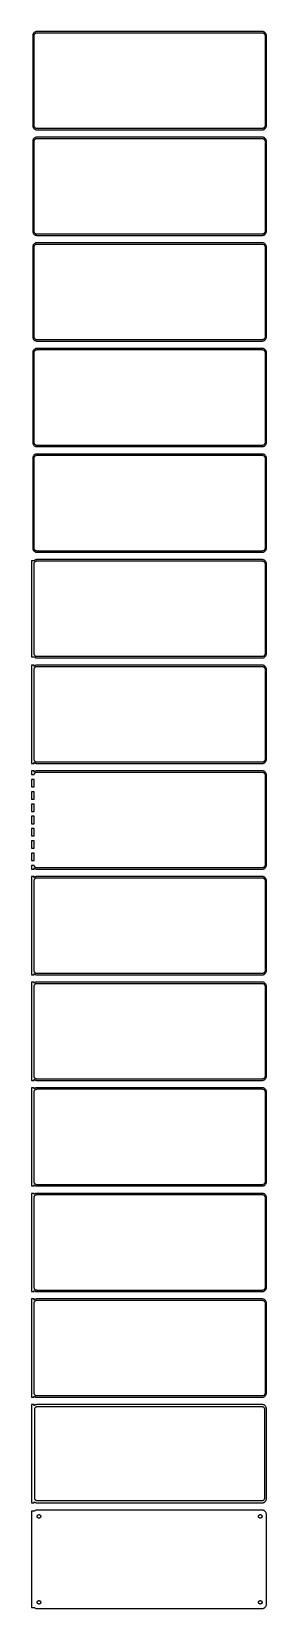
# Model space of a CAD drawing. Header units: metres. Extents: x -144 to 142, y 1875 to 3801.
import ezdxf

# ---------------------------------------------------------------- set-up
doc = ezdxf.new("R2010")
doc.units = ezdxf.units.M

msp = doc.modelspace()

# ---------------------------------------------------------------- linework, layer by layer
for p, q in [((-142.461, 3796.63), (-142.5, 3796)), ((-142.5, 3796), (-142.5, 3686)), ((-142.343, 3797.24), (-142.461, 3796.63)), ((-142.149, 3797.84), (-142.343, 3797.24)), ((-141.882, 3798.41), (-142.149, 3797.84)), ((-141.545, 3798.94), (-141.882, 3798.41)), ((-141.145, 3799.42), (-141.545, 3798.94)), ((-140.687, 3799.85), (-141.145, 3799.42)), ((-141, 3795.5), (-140.968, 3796)), ((-141, 3686.5), (-141, 3795.5)), ((-140.968, 3796), (-140.874, 3796.49)), ((-140.874, 3796.49), (-140.719, 3796.97)), ((-140.719, 3796.97), (-140.505, 3797.43)), ((-140.179, 3800.22), (-140.687, 3799.85)), ((-140.505, 3797.43), (-140.236, 3797.85)), ((-140.236, 3797.85), (-139.916, 3798.24)), ((-139.629, 3800.52), (-140.179, 3800.22)), ((-139.916, 3798.24), (-139.55, 3798.58)), ((-139.045, 3800.76), (-139.629, 3800.52)), ((-139.55, 3798.58), (-139.143, 3798.88)), ((-139.143, 3798.88), (-138.703, 3799.12)), ((-138.437, 3800.91), (-139.045, 3800.76)), ((-138.703, 3799.12), (-138.236, 3799.3)), ((-137.814, 3800.99), (-138.437, 3800.91)), ((-138.236, 3799.3), (-137.75, 3799.43)), ((137.814, 3800.99), (-137.814, 3800.99)), ((-137.75, 3799.43), (-137.251, 3799.49)), ((-137.251, 3799.49), (137.251, 3799.49)), ((137.251, 3799.49), (137.75, 3799.43)), ((137.75, 3799.43), (138.236, 3799.3)), ((138.437, 3800.91), (137.814, 3800.99)), ((138.236, 3799.3), (138.703, 3799.12)), ((139.045, 3800.76), (138.437, 3800.91)), ((138.703, 3799.12), (139.143, 3798.88)), ((139.629, 3800.52), (139.045, 3800.76)), ((139.143, 3798.88), (139.55, 3798.58)), ((139.55, 3798.58), (139.916, 3798.24)), ((140.179, 3800.22), (139.629, 3800.52)), ((139.916, 3798.24), (140.236, 3797.85)), ((140.687, 3799.85), (140.179, 3800.22)), ((140.236, 3797.85), (140.505, 3797.43)), ((140.505, 3797.43), (140.719, 3796.97)), ((141.145, 3799.42), (140.687, 3799.85)), ((140.719, 3796.97), (140.874, 3796.49)), ((140.874, 3796.49), (140.968, 3796)), ((140.968, 3796), (141, 3795.5)), ((141, 3795.5), (141, 3686.5)), ((141.545, 3798.94), (141.145, 3799.42)), ((141.882, 3798.41), (141.545, 3798.94)), ((142.149, 3797.84), (141.882, 3798.41)), ((142.343, 3797.24), (142.149, 3797.84)), ((142.461, 3796.63), (142.343, 3797.24)), ((142.5, 3796), (142.461, 3796.63)), ((142.5, 3686), (142.5, 3796)), ((-142.5, 3686), (-142.461, 3685.37)), ((-142.461, 3685.37), (-142.343, 3684.76)), ((-142.343, 3684.76), (-142.149, 3684.16)), ((-142.149, 3684.16), (-141.882, 3683.59)), ((-141.882, 3683.59), (-141.545, 3683.06)), ((-141.545, 3683.06), (-141.145, 3682.58)), ((-141.145, 3682.58), (-140.687, 3682.15)), ((-140.968, 3686), (-141, 3686.5)), ((-140.874, 3685.51), (-140.968, 3686)), ((-140.719, 3685.03), (-140.874, 3685.51)), ((-140.505, 3684.57), (-140.719, 3685.03)), ((-140.687, 3682.15), (-140.179, 3681.78)), ((-140.236, 3684.15), (-140.505, 3684.57)), ((-139.916, 3683.76), (-140.236, 3684.15)), ((-140.179, 3681.78), (-139.629, 3681.48)), ((-139.55, 3683.42), (-139.916, 3683.76)), ((-139.629, 3681.48), (-139.045, 3681.24)), ((-139.143, 3683.12), (-139.55, 3683.42)), ((-138.703, 3682.88), (-139.143, 3683.12)), ((-139.045, 3681.24), (-138.437, 3681.09)), ((-138.236, 3682.7), (-138.703, 3682.88)), ((-138.437, 3681.09), (-137.814, 3681.01)), ((-137.75, 3682.57), (-138.236, 3682.7)), ((-137.814, 3681.01), (137.814, 3681.01)), ((-137.251, 3682.51), (-137.75, 3682.57)), ((137.251, 3682.51), (-137.251, 3682.51)), ((137.75, 3682.57), (137.251, 3682.51)), ((138.236, 3682.7), (137.75, 3682.57)), ((137.814, 3681.01), (138.437, 3681.09)), ((138.703, 3682.88), (138.236, 3682.7)), ((138.437, 3681.09), (139.045, 3681.24)), ((139.143, 3683.12), (138.703, 3682.88)), ((139.045, 3681.24), (139.629, 3681.48)), ((139.55, 3683.42), (139.143, 3683.12)), ((139.916, 3683.76), (139.55, 3683.42)), ((139.629, 3681.48), (140.179, 3681.78)), ((140.236, 3684.15), (139.916, 3683.76)), ((140.179, 3681.78), (140.687, 3682.15)), ((140.505, 3684.57), (140.236, 3684.15)), ((140.719, 3685.03), (140.505, 3684.57)), ((140.687, 3682.15), (141.145, 3682.58)), ((140.874, 3685.51), (140.719, 3685.03)), ((140.968, 3686), (140.874, 3685.51)), ((141, 3686.5), (140.968, 3686)), ((141.145, 3682.58), (141.545, 3683.06)), ((141.545, 3683.06), (141.882, 3683.59)), ((141.882, 3683.59), (142.149, 3684.16)), ((142.149, 3684.16), (142.343, 3684.76)), ((142.343, 3684.76), (142.461, 3685.37)), ((142.461, 3685.37), (142.5, 3686)), ((-142.461, 3667.63), (-142.5, 3667)), ((-142.5, 3667), (-142.5, 3557)), ((-142.343, 3668.24), (-142.461, 3667.63)), ((-142.149, 3668.84), (-142.343, 3668.24)), ((-141.882, 3669.41), (-142.149, 3668.84)), ((-141.545, 3669.94), (-141.882, 3669.41)), ((-141.145, 3670.42), (-141.545, 3669.94)), ((-140.687, 3670.85), (-141.145, 3670.42)), ((-141, 3666.5), (-140.968, 3667)), ((-141, 3557.5), (-141, 3666.5)), ((-140.968, 3667), (-140.874, 3667.49)), ((-140.874, 3667.49), (-140.719, 3667.97)), ((-140.719, 3667.97), (-140.505, 3668.43)), ((-140.179, 3671.22), (-140.687, 3670.85)), ((-140.505, 3668.43), (-140.236, 3668.85)), ((-140.236, 3668.85), (-139.916, 3669.24)), ((-139.629, 3671.52), (-140.179, 3671.22)), ((-139.916, 3669.24), (-139.55, 3669.58)), ((-139.045, 3671.76), (-139.629, 3671.52)), ((-139.55, 3669.58), (-139.143, 3669.88)), ((-139.143, 3669.88), (-138.703, 3670.12)), ((-138.437, 3671.91), (-139.045, 3671.76)), ((-138.703, 3670.12), (-138.236, 3670.3)), ((-137.814, 3671.99), (-138.437, 3671.91)), ((-138.236, 3670.3), (-137.75, 3670.43)), ((137.814, 3671.99), (-137.814, 3671.99)), ((-137.75, 3670.43), (-137.251, 3670.49)), ((-137.251, 3670.49), (137.251, 3670.49)), ((137.251, 3670.49), (137.75, 3670.43)), ((137.75, 3670.43), (138.236, 3670.3)), ((138.437, 3671.91), (137.814, 3671.99)), ((138.236, 3670.3), (138.703, 3670.12)), ((139.045, 3671.76), (138.437, 3671.91)), ((138.703, 3670.12), (139.143, 3669.88)), ((139.629, 3671.52), (139.045, 3671.76)), ((139.143, 3669.88), (139.55, 3669.58)), ((139.55, 3669.58), (139.916, 3669.24)), ((140.179, 3671.22), (139.629, 3671.52)), ((139.916, 3669.24), (140.236, 3668.85)), ((140.687, 3670.85), (140.179, 3671.22)), ((140.236, 3668.85), (140.505, 3668.43)), ((140.505, 3668.43), (140.719, 3667.97)), ((141.145, 3670.42), (140.687, 3670.85)), ((140.719, 3667.97), (140.874, 3667.49)), ((140.874, 3667.49), (140.968, 3667)), ((140.968, 3667), (141, 3666.5)), ((141, 3666.5), (141, 3557.5)), ((141.545, 3669.94), (141.145, 3670.42)), ((141.882, 3669.41), (141.545, 3669.94)), ((142.149, 3668.84), (141.882, 3669.41)), ((142.343, 3668.24), (142.149, 3668.84)), ((142.461, 3667.63), (142.343, 3668.24)), ((142.5, 3667), (142.461, 3667.63)), ((142.5, 3557), (142.5, 3667)), ((-142.5, 3557), (-142.461, 3556.37)), ((-142.461, 3556.37), (-142.343, 3555.76)), ((-142.343, 3555.76), (-142.149, 3555.16)), ((-142.149, 3555.16), (-141.882, 3554.59)), ((-141.882, 3554.59), (-141.545, 3554.06)), ((-141.545, 3554.06), (-141.145, 3553.58)), ((-141.145, 3553.58), (-140.687, 3553.15)), ((-140.968, 3557), (-141, 3557.5)), ((-140.874, 3556.51), (-140.968, 3557)), ((-140.719, 3556.03), (-140.874, 3556.51)), ((-140.505, 3555.57), (-140.719, 3556.03)), ((-140.687, 3553.15), (-140.179, 3552.78)), ((-140.236, 3555.15), (-140.505, 3555.57)), ((-139.916, 3554.76), (-140.236, 3555.15)), ((-140.179, 3552.78), (-139.629, 3552.48)), ((-139.55, 3554.42), (-139.916, 3554.76)), ((-139.629, 3552.48), (-139.045, 3552.24)), ((-139.143, 3554.12), (-139.55, 3554.42)), ((-138.703, 3553.88), (-139.143, 3554.12)), ((-139.045, 3552.24), (-138.437, 3552.09)), ((-138.236, 3553.7), (-138.703, 3553.88)), ((-138.437, 3552.09), (-137.814, 3552.01)), ((-137.75, 3553.57), (-138.236, 3553.7)), ((-137.814, 3552.01), (137.814, 3552.01)), ((-137.251, 3553.51), (-137.75, 3553.57)), ((137.251, 3553.51), (-137.251, 3553.51)), ((137.75, 3553.57), (137.251, 3553.51)), ((138.236, 3553.7), (137.75, 3553.57)), ((137.814, 3552.01), (138.437, 3552.09)), ((138.703, 3553.88), (138.236, 3553.7)), ((138.437, 3552.09), (139.045, 3552.24)), ((139.143, 3554.12), (138.703, 3553.88)), ((139.045, 3552.24), (139.629, 3552.48)), ((139.55, 3554.42), (139.143, 3554.12)), ((139.916, 3554.76), (139.55, 3554.42)), ((139.629, 3552.48), (140.179, 3552.78)), ((140.236, 3555.15), (139.916, 3554.76)), ((140.179, 3552.78), (140.687, 3553.15)), ((140.505, 3555.57), (140.236, 3555.15)), ((140.719, 3556.03), (140.505, 3555.57)), ((140.687, 3553.15), (141.145, 3553.58)), ((140.874, 3556.51), (140.719, 3556.03)), ((140.968, 3557), (140.874, 3556.51)), ((141, 3557.5), (140.968, 3557)), ((141.145, 3553.58), (141.545, 3554.06)), ((141.545, 3554.06), (141.882, 3554.59)), ((141.882, 3554.59), (142.149, 3555.16)), ((142.149, 3555.16), (142.343, 3555.76)), ((142.343, 3555.76), (142.461, 3556.37)), ((142.461, 3556.37), (142.5, 3557)), ((-142.461, 3538.63), (-142.5, 3538)), ((-142.5, 3538), (-142.5, 3428)), ((-142.343, 3539.24), (-142.461, 3538.63)), ((-142.149, 3539.84), (-142.343, 3539.24)), ((-141.882, 3540.41), (-142.149, 3539.84)), ((-141.545, 3540.94), (-141.882, 3540.41)), ((-141.145, 3541.42), (-141.545, 3540.94)), ((-140.687, 3541.85), (-141.145, 3541.42)), ((-141, 3537.5), (-140.968, 3538)), ((-141, 3428.5), (-141, 3537.5)), ((-140.968, 3538), (-140.874, 3538.49)), ((-140.874, 3538.49), (-140.719, 3538.97)), ((-140.719, 3538.97), (-140.505, 3539.43)), ((-140.179, 3542.22), (-140.687, 3541.85)), ((-140.505, 3539.43), (-140.236, 3539.85)), ((-140.236, 3539.85), (-139.916, 3540.24)), ((-139.629, 3542.52), (-140.179, 3542.22)), ((-139.916, 3540.24), (-139.55, 3540.58)), ((-139.045, 3542.76), (-139.629, 3542.52)), ((-139.55, 3540.58), (-139.143, 3540.88)), ((-139.143, 3540.88), (-138.703, 3541.12)), ((-138.437, 3542.91), (-139.045, 3542.76)), ((-138.703, 3541.12), (-138.236, 3541.3)), ((-137.814, 3542.99), (-138.437, 3542.91)), ((-138.236, 3541.3), (-137.75, 3541.43)), ((137.814, 3542.99), (-137.814, 3542.99)), ((-137.75, 3541.43), (-137.251, 3541.49)), ((-137.251, 3541.49), (137.251, 3541.49)), ((137.251, 3541.49), (137.75, 3541.43)), ((137.75, 3541.43), (138.236, 3541.3)), ((138.437, 3542.91), (137.814, 3542.99)), ((138.236, 3541.3), (138.703, 3541.12)), ((139.045, 3542.76), (138.437, 3542.91)), ((138.703, 3541.12), (139.143, 3540.88)), ((139.629, 3542.52), (139.045, 3542.76)), ((139.143, 3540.88), (139.55, 3540.58)), ((139.55, 3540.58), (139.916, 3540.24)), ((140.179, 3542.22), (139.629, 3542.52)), ((139.916, 3540.24), (140.236, 3539.85)), ((140.687, 3541.85), (140.179, 3542.22)), ((140.236, 3539.85), (140.505, 3539.43)), ((140.505, 3539.43), (140.719, 3538.97)), ((141.145, 3541.42), (140.687, 3541.85)), ((140.719, 3538.97), (140.874, 3538.49)), ((140.874, 3538.49), (140.968, 3538)), ((140.968, 3538), (141, 3537.5)), ((141, 3537.5), (141, 3428.5)), ((141.545, 3540.94), (141.145, 3541.42)), ((141.882, 3540.41), (141.545, 3540.94)), ((142.149, 3539.84), (141.882, 3540.41)), ((142.343, 3539.24), (142.149, 3539.84)), ((142.461, 3538.63), (142.343, 3539.24)), ((142.5, 3538), (142.461, 3538.63)), ((142.5, 3428), (142.5, 3538)), ((-140.968, 3428), (-141, 3428.5)), ((141, 3428.5), (140.968, 3428)), ((-142.5, 3428), (-142.461, 3427.37)), ((-142.461, 3409.63), (-142.5, 3409)), ((-142.5, 3409), (-142.5, 3299)), ((-142.461, 3427.37), (-142.343, 3426.76)), ((-142.343, 3410.24), (-142.461, 3409.63)), ((-142.343, 3426.76), (-142.149, 3426.16)), ((-142.149, 3410.84), (-142.343, 3410.24)), ((-142.149, 3426.16), (-141.882, 3425.59)), ((-141.882, 3411.41), (-142.149, 3410.84)), ((-141.882, 3425.59), (-141.545, 3425.06)), ((-141.545, 3411.94), (-141.882, 3411.41)), ((-141.545, 3425.06), (-141.145, 3424.58)), ((-141.145, 3412.42), (-141.545, 3411.94)), ((-141.145, 3424.58), (-140.687, 3424.15)), ((-140.687, 3412.85), (-141.145, 3412.42)), ((-141, 3408.5), (-140.968, 3409)), ((-140.874, 3427.51), (-140.968, 3428)), ((-140.968, 3409), (-140.874, 3409.49)), ((-140.719, 3427.03), (-140.874, 3427.51)), ((-140.874, 3409.49), (-140.719, 3409.97)), ((-140.505, 3426.57), (-140.719, 3427.03)), ((-140.719, 3409.97), (-140.505, 3410.43)), ((-140.687, 3424.15), (-140.179, 3423.78)), ((-140.179, 3413.22), (-140.687, 3412.85)), ((-140.236, 3426.15), (-140.505, 3426.57)), ((-140.505, 3410.43), (-140.236, 3410.85)), ((-139.916, 3425.76), (-140.236, 3426.15)), ((-140.236, 3410.85), (-139.916, 3411.24)), ((-140.179, 3423.78), (-139.629, 3423.48)), ((-139.629, 3413.52), (-140.179, 3413.22)), ((-139.55, 3425.42), (-139.916, 3425.76)), ((-139.916, 3411.24), (-139.55, 3411.58)), ((-139.629, 3423.48), (-139.045, 3423.24)), ((-139.045, 3413.76), (-139.629, 3413.52)), ((-139.143, 3425.12), (-139.55, 3425.42)), ((-139.55, 3411.58), (-139.143, 3411.88)), ((-138.703, 3424.88), (-139.143, 3425.12)), ((-139.143, 3411.88), (-138.703, 3412.12)), ((-139.045, 3423.24), (-138.437, 3423.09)), ((-138.437, 3413.91), (-139.045, 3413.76)), ((-138.236, 3424.7), (-138.703, 3424.88)), ((-138.703, 3412.12), (-138.236, 3412.3)), ((-138.437, 3423.09), (-137.814, 3423.01)), ((-137.814, 3413.99), (-138.437, 3413.91)), ((-137.75, 3424.57), (-138.236, 3424.7)), ((-138.236, 3412.3), (-137.75, 3412.43)), ((-137.814, 3423.01), (137.814, 3423.01)), ((137.814, 3413.99), (-137.814, 3413.99)), ((-137.251, 3424.51), (-137.75, 3424.57)), ((-137.75, 3412.43), (-137.251, 3412.49)), ((137.251, 3424.51), (-137.251, 3424.51)), ((-137.251, 3412.49), (137.251, 3412.49)), ((137.75, 3424.57), (137.251, 3424.51)), ((137.251, 3412.49), (137.75, 3412.43)), ((138.236, 3424.7), (137.75, 3424.57)), ((137.75, 3412.43), (138.236, 3412.3)), ((137.814, 3423.01), (138.437, 3423.09)), ((138.437, 3413.91), (137.814, 3413.99)), ((138.703, 3424.88), (138.236, 3424.7)), ((138.236, 3412.3), (138.703, 3412.12)), ((138.437, 3423.09), (139.045, 3423.24)), ((139.045, 3413.76), (138.437, 3413.91)), ((139.143, 3425.12), (138.703, 3424.88)), ((138.703, 3412.12), (139.143, 3411.88)), ((139.045, 3423.24), (139.629, 3423.48)), ((139.629, 3413.52), (139.045, 3413.76)), ((139.55, 3425.42), (139.143, 3425.12)), ((139.143, 3411.88), (139.55, 3411.58)), ((139.916, 3425.76), (139.55, 3425.42)), ((139.55, 3411.58), (139.916, 3411.24)), ((139.629, 3423.48), (140.179, 3423.78)), ((140.179, 3413.22), (139.629, 3413.52)), ((140.236, 3426.15), (139.916, 3425.76)), ((139.916, 3411.24), (140.236, 3410.85)), ((140.179, 3423.78), (140.687, 3424.15)), ((140.687, 3412.85), (140.179, 3413.22)), ((140.505, 3426.57), (140.236, 3426.15)), ((140.236, 3410.85), (140.505, 3410.43)), ((140.719, 3427.03), (140.505, 3426.57)), ((140.505, 3410.43), (140.719, 3409.97)), ((140.687, 3424.15), (141.145, 3424.58)), ((141.145, 3412.42), (140.687, 3412.85)), ((140.874, 3427.51), (140.719, 3427.03)), ((140.719, 3409.97), (140.874, 3409.49)), ((140.968, 3428), (140.874, 3427.51)), ((140.874, 3409.49), (140.968, 3409)), ((140.968, 3409), (141, 3408.5)), ((141.145, 3424.58), (141.545, 3425.06)), ((141.545, 3411.94), (141.145, 3412.42)), ((141.545, 3425.06), (141.882, 3425.59)), ((141.882, 3411.41), (141.545, 3411.94)), ((141.882, 3425.59), (142.149, 3426.16)), ((142.149, 3410.84), (141.882, 3411.41)), ((142.149, 3426.16), (142.343, 3426.76)), ((142.343, 3410.24), (142.149, 3410.84)), ((142.343, 3426.76), (142.461, 3427.37)), ((142.461, 3409.63), (142.343, 3410.24)), ((142.461, 3427.37), (142.5, 3428)), ((142.5, 3409), (142.461, 3409.63)), ((142.5, 3299), (142.5, 3409)), ((-141, 3299.5), (-141, 3408.5)), ((141, 3408.5), (141, 3299.5)), ((-142.5, 3299), (-142.461, 3298.37)), ((-142.461, 3298.37), (-142.343, 3297.76)), ((-142.343, 3297.76), (-142.149, 3297.16)), ((-142.149, 3297.16), (-141.882, 3296.59)), ((-141.882, 3296.59), (-141.545, 3296.06)), ((-141.545, 3296.06), (-141.145, 3295.58)), ((-141.145, 3295.58), (-140.687, 3295.15)), ((-140.968, 3299), (-141, 3299.5)), ((-140.874, 3298.51), (-140.968, 3299)), ((-140.719, 3298.03), (-140.874, 3298.51)), ((-140.505, 3297.57), (-140.719, 3298.03)), ((-140.687, 3295.15), (-140.179, 3294.78)), ((-140.236, 3297.15), (-140.505, 3297.57)), ((-139.916, 3296.76), (-140.236, 3297.15)), ((-140.179, 3294.78), (-139.629, 3294.48)), ((-139.55, 3296.42), (-139.916, 3296.76)), ((-139.629, 3294.48), (-139.045, 3294.24)), ((-139.143, 3296.12), (-139.55, 3296.42)), ((-138.703, 3295.88), (-139.143, 3296.12)), ((-139.045, 3294.24), (-138.437, 3294.09)), ((-138.236, 3295.7), (-138.703, 3295.88)), ((-138.437, 3294.09), (-137.814, 3294.01)), ((-137.75, 3295.57), (-138.236, 3295.7)), ((-137.814, 3294.01), (137.814, 3294.01)), ((-137.251, 3295.51), (-137.75, 3295.57)), ((137.251, 3295.51), (-137.251, 3295.51)), ((137.75, 3295.57), (137.251, 3295.51)), ((138.236, 3295.7), (137.75, 3295.57)), ((137.814, 3294.01), (138.437, 3294.09)), ((138.703, 3295.88), (138.236, 3295.7)), ((138.437, 3294.09), (139.045, 3294.24)), ((139.143, 3296.12), (138.703, 3295.88)), ((139.045, 3294.24), (139.629, 3294.48)), ((139.55, 3296.42), (139.143, 3296.12)), ((139.916, 3296.76), (139.55, 3296.42)), ((139.629, 3294.48), (140.179, 3294.78)), ((140.236, 3297.15), (139.916, 3296.76)), ((140.179, 3294.78), (140.687, 3295.15)), ((140.505, 3297.57), (140.236, 3297.15)), ((140.719, 3298.03), (140.505, 3297.57)), ((140.687, 3295.15), (141.145, 3295.58)), ((140.874, 3298.51), (140.719, 3298.03)), ((140.968, 3299), (140.874, 3298.51)), ((141, 3299.5), (140.968, 3299)), ((141.145, 3295.58), (141.545, 3296.06)), ((141.545, 3296.06), (141.882, 3296.59)), ((141.882, 3296.59), (142.149, 3297.16)), ((142.149, 3297.16), (142.343, 3297.76)), ((142.343, 3297.76), (142.461, 3298.37)), ((142.461, 3298.37), (142.5, 3299)), ((-142.461, 3280.63), (-142.5, 3280)), ((-142.5, 3280), (-142.5, 3170)), ((-142.343, 3281.24), (-142.461, 3280.63)), ((-142.149, 3281.84), (-142.343, 3281.24)), ((-141.882, 3282.41), (-142.149, 3281.84)), ((-141.545, 3282.94), (-141.882, 3282.41)), ((-141.145, 3283.42), (-141.545, 3282.94)), ((-140.687, 3283.85), (-141.145, 3283.42)), ((-141, 3279.5), (-140.968, 3280)), ((-141, 3170.5), (-141, 3279.5)), ((-140.968, 3280), (-140.874, 3280.49)), ((-140.874, 3280.49), (-140.719, 3280.97)), ((-140.719, 3280.97), (-140.505, 3281.43)), ((-140.179, 3284.22), (-140.687, 3283.85)), ((-140.505, 3281.43), (-140.236, 3281.85)), ((-140.236, 3281.85), (-139.916, 3282.24)), ((-139.629, 3284.52), (-140.179, 3284.22)), ((-139.916, 3282.24), (-139.55, 3282.58)), ((-139.045, 3284.76), (-139.629, 3284.52)), ((-139.55, 3282.58), (-139.143, 3282.88)), ((-139.143, 3282.88), (-138.703, 3283.12)), ((-138.437, 3284.91), (-139.045, 3284.76)), ((-138.703, 3283.12), (-138.236, 3283.3)), ((-137.814, 3284.99), (-138.437, 3284.91)), ((-138.236, 3283.3), (-137.75, 3283.43)), ((137.814, 3284.99), (-137.814, 3284.99)), ((-137.75, 3283.43), (-137.251, 3283.49)), ((-137.251, 3283.49), (137.251, 3283.49)), ((137.251, 3283.49), (137.75, 3283.43)), ((137.75, 3283.43), (138.236, 3283.3)), ((138.437, 3284.91), (137.814, 3284.99)), ((138.236, 3283.3), (138.703, 3283.12)), ((139.045, 3284.76), (138.437, 3284.91)), ((138.703, 3283.12), (139.143, 3282.88)), ((139.629, 3284.52), (139.045, 3284.76)), ((139.143, 3282.88), (139.55, 3282.58)), ((139.55, 3282.58), (139.916, 3282.24)), ((140.179, 3284.22), (139.629, 3284.52)), ((139.916, 3282.24), (140.236, 3281.85)), ((140.687, 3283.85), (140.179, 3284.22)), ((140.236, 3281.85), (140.505, 3281.43)), ((140.505, 3281.43), (140.719, 3280.97)), ((141.145, 3283.42), (140.687, 3283.85)), ((140.719, 3280.97), (140.874, 3280.49)), ((140.874, 3280.49), (140.968, 3280)), ((140.968, 3280), (141, 3279.5)), ((141, 3279.5), (141, 3170.5)), ((141.545, 3282.94), (141.145, 3283.42)), ((141.882, 3282.41), (141.545, 3282.94)), ((142.149, 3281.84), (141.882, 3282.41)), ((142.343, 3281.24), (142.149, 3281.84)), ((142.461, 3280.63), (142.343, 3281.24)), ((142.5, 3280), (142.461, 3280.63)), ((142.5, 3170), (142.5, 3280)), ((-142.5, 3170), (-142.461, 3169.37)), ((-142.461, 3169.37), (-142.343, 3168.76)), ((-142.343, 3168.76), (-142.149, 3168.16)), ((-142.149, 3168.16), (-141.882, 3167.59)), ((-141.882, 3167.59), (-141.545, 3167.06)), ((-141.545, 3167.06), (-141.145, 3166.58)), ((-141.145, 3166.58), (-140.687, 3166.15)), ((-140.968, 3170), (-141, 3170.5)), ((-140.874, 3169.51), (-140.968, 3170)), ((-140.719, 3169.03), (-140.874, 3169.51)), ((-140.505, 3168.57), (-140.719, 3169.03)), ((-140.687, 3166.15), (-140.179, 3165.78)), ((-140.236, 3168.15), (-140.505, 3168.57)), ((-139.916, 3167.76), (-140.236, 3168.15)), ((-140.179, 3165.78), (-139.629, 3165.48)), ((-139.55, 3167.42), (-139.916, 3167.76)), ((-139.629, 3165.48), (-139.045, 3165.24)), ((-139.143, 3167.12), (-139.55, 3167.42)), ((-138.703, 3166.88), (-139.143, 3167.12)), ((-139.045, 3165.24), (-138.437, 3165.09)), ((-138.236, 3166.7), (-138.703, 3166.88)), ((-138.437, 3165.09), (-137.814, 3165.01)), ((-137.75, 3166.57), (-138.236, 3166.7)), ((-137.814, 3165.01), (137.814, 3165.01)), ((-137.251, 3166.51), (-137.75, 3166.57)), ((137.251, 3166.51), (-137.251, 3166.51)), ((137.75, 3166.57), (137.251, 3166.51)), ((138.236, 3166.7), (137.75, 3166.57)), ((137.814, 3165.01), (138.437, 3165.09)), ((138.703, 3166.88), (138.236, 3166.7)), ((138.437, 3165.09), (139.045, 3165.24)), ((139.143, 3167.12), (138.703, 3166.88)), ((139.045, 3165.24), (139.629, 3165.48)), ((139.55, 3167.42), (139.143, 3167.12)), ((139.916, 3167.76), (139.55, 3167.42)), ((139.629, 3165.48), (140.179, 3165.78)), ((140.236, 3168.15), (139.916, 3167.76)), ((140.179, 3165.78), (140.687, 3166.15)), ((140.505, 3168.57), (140.236, 3168.15)), ((140.719, 3169.03), (140.505, 3168.57)), ((140.687, 3166.15), (141.145, 3166.58)), ((140.874, 3169.51), (140.719, 3169.03)), ((140.968, 3170), (140.874, 3169.51)), ((141, 3170.5), (140.968, 3170)), ((141.145, 3166.58), (141.545, 3167.06)), ((141.545, 3167.06), (141.882, 3167.59)), ((141.882, 3167.59), (142.149, 3168.16)), ((142.149, 3168.16), (142.343, 3168.76)), ((142.343, 3168.76), (142.461, 3169.37)), ((142.461, 3169.37), (142.5, 3170)), ((-141, 3154.56), (-144, 3154.56)), ((-144, 3154.56), (-144, 3037.44)), ((-140.687, 3154.85), (-141, 3154.56)), ((-141, 3150.5), (-140.968, 3151)), ((-141, 3041.5), (-141, 3150.5)), ((-140.968, 3151), (-140.874, 3151.49)), ((-140.874, 3151.49), (-140.719, 3151.97)), ((-140.719, 3151.97), (-140.505, 3152.43)), ((-140.179, 3155.22), (-140.687, 3154.85)), ((-140.505, 3152.43), (-140.236, 3152.85)), ((-140.236, 3152.85), (-139.916, 3153.24)), ((-139.629, 3155.52), (-140.179, 3155.22)), ((-139.916, 3153.24), (-139.55, 3153.58)), ((-139.045, 3155.76), (-139.629, 3155.52)), ((-139.55, 3153.58), (-139.143, 3153.88)), ((-139.143, 3153.88), (-138.703, 3154.12)), ((-138.437, 3155.91), (-139.045, 3155.76)), ((-138.703, 3154.12), (-138.236, 3154.3)), ((-137.814, 3155.99), (-138.437, 3155.91)), ((-138.236, 3154.3), (-137.75, 3154.43)), ((137.814, 3155.99), (-137.814, 3155.99)), ((-137.75, 3154.43), (-137.251, 3154.49)), ((-137.251, 3154.49), (137.251, 3154.49)), ((137.251, 3154.49), (137.75, 3154.43)), ((137.75, 3154.43), (138.236, 3154.3)), ((138.437, 3155.91), (137.814, 3155.99)), ((138.236, 3154.3), (138.703, 3154.12)), ((139.045, 3155.76), (138.437, 3155.91)), ((138.703, 3154.12), (139.143, 3153.88)), ((139.629, 3155.52), (139.045, 3155.76)), ((139.143, 3153.88), (139.55, 3153.58)), ((139.55, 3153.58), (139.916, 3153.24)), ((140.179, 3155.22), (139.629, 3155.52)), ((139.916, 3153.24), (140.236, 3152.85)), ((140.687, 3154.85), (140.179, 3155.22)), ((140.236, 3152.85), (140.505, 3152.43)), ((140.505, 3152.43), (140.719, 3151.97)), ((141.145, 3154.42), (140.687, 3154.85)), ((140.719, 3151.97), (140.874, 3151.49)), ((140.874, 3151.49), (140.968, 3151)), ((140.968, 3151), (141, 3150.5)), ((141, 3150.5), (141, 3041.5)), ((141.545, 3153.94), (141.145, 3154.42)), ((141.882, 3153.41), (141.545, 3153.94)), ((142.149, 3152.84), (141.882, 3153.41)), ((142.343, 3152.24), (142.149, 3152.84)), ((142.461, 3151.63), (142.343, 3152.24)), ((142.5, 3151), (142.461, 3151.63)), ((142.5, 3041), (142.5, 3151)), ((-144, 3037.44), (-141, 3037.44)), ((-141, 3026.97), (-144, 3026.97)), ((-144, 3026.97), (-144, 2907.03)), ((-140.968, 3041), (-141, 3041.5)), ((-141, 3037.44), (-140.687, 3037.15)), ((-141, 3025.56), (-141, 3026.97)), ((-140.687, 3025.85), (-141, 3025.56)), ((-140.874, 3040.51), (-140.968, 3041)), ((-140.719, 3040.03), (-140.874, 3040.51)), ((-140.505, 3039.57), (-140.719, 3040.03)), ((-140.687, 3037.15), (-140.179, 3036.78)), ((-140.179, 3026.22), (-140.687, 3025.85)), ((-140.236, 3039.15), (-140.505, 3039.57)), ((-140.505, 3023.43), (-140.236, 3023.85)), ((-139.916, 3038.76), (-140.236, 3039.15)), ((-140.236, 3023.85), (-139.916, 3024.24)), ((-140.179, 3036.78), (-139.629, 3036.48)), ((-139.629, 3026.52), (-140.179, 3026.22)), ((-139.55, 3038.42), (-139.916, 3038.76)), ((-139.916, 3024.24), (-139.55, 3024.58)), ((-139.629, 3036.48), (-139.045, 3036.24)), ((-139.045, 3026.76), (-139.629, 3026.52)), ((-139.143, 3038.12), (-139.55, 3038.42)), ((-139.55, 3024.58), (-139.143, 3024.88)), ((-138.703, 3037.88), (-139.143, 3038.12)), ((-139.143, 3024.88), (-138.703, 3025.12)), ((-139.045, 3036.24), (-138.437, 3036.09)), ((-138.437, 3026.91), (-139.045, 3026.76)), ((-138.236, 3037.7), (-138.703, 3037.88)), ((-138.703, 3025.12), (-138.236, 3025.3)), ((-138.437, 3036.09), (-137.814, 3036.01)), ((-137.814, 3026.99), (-138.437, 3026.91)), ((-137.75, 3037.57), (-138.236, 3037.7)), ((-138.236, 3025.3), (-137.75, 3025.43)), ((-137.814, 3036.01), (137.814, 3036.01)), ((137.814, 3026.99), (-137.814, 3026.99)), ((-137.251, 3037.51), (-137.75, 3037.57)), ((-137.75, 3025.43), (-137.251, 3025.49)), ((137.251, 3037.51), (-137.251, 3037.51)), ((-137.251, 3025.49), (137.251, 3025.49)), ((137.75, 3037.57), (137.251, 3037.51)), ((137.251, 3025.49), (137.75, 3025.43)), ((138.236, 3037.7), (137.75, 3037.57)), ((137.75, 3025.43), (138.236, 3025.3)), ((137.814, 3036.01), (138.437, 3036.09)), ((138.437, 3026.91), (137.814, 3026.99)), ((138.703, 3037.88), (138.236, 3037.7)), ((138.236, 3025.3), (138.703, 3025.12)), ((138.437, 3036.09), (139.045, 3036.24)), ((139.045, 3026.76), (138.437, 3026.91)), ((139.143, 3038.12), (138.703, 3037.88)), ((138.703, 3025.12), (139.143, 3024.88)), ((139.045, 3036.24), (139.629, 3036.48)), ((139.629, 3026.52), (139.045, 3026.76)), ((139.55, 3038.42), (139.143, 3038.12)), ((139.143, 3024.88), (139.55, 3024.58)), ((139.916, 3038.76), (139.55, 3038.42)), ((139.55, 3024.58), (139.916, 3024.24)), ((139.629, 3036.48), (140.179, 3036.78)), ((140.179, 3026.22), (139.629, 3026.52)), ((140.236, 3039.15), (139.916, 3038.76)), ((139.916, 3024.24), (140.236, 3023.85)), ((140.179, 3036.78), (140.687, 3037.15)), ((140.687, 3025.85), (140.179, 3026.22)), ((140.505, 3039.57), (140.236, 3039.15)), ((140.236, 3023.85), (140.505, 3023.43)), ((140.719, 3040.03), (140.505, 3039.57)), ((140.687, 3037.15), (141.145, 3037.58)), ((141.145, 3025.42), (140.687, 3025.85)), ((140.874, 3040.51), (140.719, 3040.03)), ((140.968, 3041), (140.874, 3040.51)), ((141, 3041.5), (140.968, 3041)), ((141.145, 3037.58), (141.545, 3038.06)), ((141.545, 3024.94), (141.145, 3025.42)), ((141.545, 3038.06), (141.882, 3038.59)), ((141.882, 3024.41), (141.545, 3024.94)), ((141.882, 3038.59), (142.149, 3039.16)), ((142.149, 3023.84), (141.882, 3024.41)), ((142.149, 3039.16), (142.343, 3039.76)), ((142.343, 3023.24), (142.149, 3023.84)), ((142.343, 3039.76), (142.461, 3040.37)), ((142.461, 3040.37), (142.5, 3041)), ((-141, 3021.5), (-140.968, 3022)), ((-141, 2912.5), (-141, 3021.5)), ((-140.968, 3022), (-140.874, 3022.49)), ((-140.874, 3022.49), (-140.719, 3022.97)), ((-140.719, 3022.97), (-140.505, 3023.43)), ((140.505, 3023.43), (140.719, 3022.97)), ((140.719, 3022.97), (140.874, 3022.49)), ((140.874, 3022.49), (140.968, 3022)), ((140.968, 3022), (141, 3021.5)), ((141, 3021.5), (141, 2912.5)), ((142.461, 3022.63), (142.343, 3023.24)), ((142.5, 3022), (142.461, 3022.63)), ((142.5, 2912), (142.5, 3022)), ((-140.968, 2912), (-141, 2912.5)), ((-141, 2907.03), (-141, 2908.44)), ((-141, 2908.44), (-140.687, 2908.15)), ((-140.874, 2911.51), (-140.968, 2912)), ((-140.719, 2911.03), (-140.874, 2911.51)), ((-140.505, 2910.57), (-140.719, 2911.03)), ((-140.236, 2910.15), (-140.505, 2910.57)), ((-139.916, 2909.76), (-140.236, 2910.15)), ((-139.55, 2909.42), (-139.916, 2909.76)), ((-139.143, 2909.12), (-139.55, 2909.42)), ((-138.703, 2908.88), (-139.143, 2909.12)), ((-138.236, 2908.7), (-138.703, 2908.88)), ((-137.75, 2908.57), (-138.236, 2908.7)), ((-137.251, 2908.51), (-137.75, 2908.57)), ((137.251, 2908.51), (-137.251, 2908.51)), ((137.75, 2908.57), (137.251, 2908.51)), ((138.236, 2908.7), (137.75, 2908.57)), ((138.703, 2908.88), (138.236, 2908.7)), ((139.143, 2909.12), (138.703, 2908.88)), ((139.55, 2909.42), (139.143, 2909.12)), ((139.916, 2909.76), (139.55, 2909.42)), ((140.236, 2910.15), (139.916, 2909.76)), ((140.505, 2910.57), (140.236, 2910.15)), ((140.719, 2911.03), (140.505, 2910.57)), ((140.687, 2908.15), (141.145, 2908.58)), ((140.874, 2911.51), (140.719, 2911.03)), ((140.968, 2912), (140.874, 2911.51)), ((141, 2912.5), (140.968, 2912)), ((141.145, 2908.58), (141.545, 2909.06)), ((141.545, 2909.06), (141.882, 2909.59)), ((141.882, 2909.59), (142.149, 2910.16)), ((142.149, 2910.16), (142.343, 2910.76)), ((142.343, 2910.76), (142.461, 2911.37)), ((142.461, 2911.37), (142.5, 2912)), ((-144, 2907.03), (-141, 2907.03)), ((-141, 2897.99), (-144, 2897.99)), ((-144, 2897.99), (-144, 2893.49)), ((-144, 2893.49), (-140.874, 2893.49)), ((-141, 2896.56), (-141, 2897.99)), ((-140.687, 2896.85), (-141, 2896.56)), ((-140.874, 2893.49), (-140.719, 2893.97)), ((-140.874, 2893.49), (-140.874, 2893.49)), ((-140.719, 2893.97), (-140.505, 2894.43)), ((-140.687, 2908.15), (-140.179, 2907.78)), ((-140.179, 2897.22), (-140.687, 2896.85)), ((-140.505, 2894.43), (-140.236, 2894.85)), ((-140.236, 2894.85), (-139.916, 2895.24)), ((-140.179, 2907.78), (-139.629, 2907.48)), ((-139.629, 2897.52), (-140.179, 2897.22)), ((-139.916, 2895.24), (-139.55, 2895.58)), ((-139.629, 2907.48), (-139.045, 2907.24)), ((-139.045, 2897.76), (-139.629, 2897.52)), ((-139.55, 2895.58), (-139.143, 2895.88)), ((-139.143, 2895.88), (-138.703, 2896.12)), ((-139.045, 2907.24), (-138.437, 2907.09)), ((-138.437, 2897.91), (-139.045, 2897.76)), ((-138.703, 2896.12), (-138.236, 2896.3)), ((-138.437, 2907.09), (-137.814, 2907.01)), ((-137.814, 2897.99), (-138.437, 2897.91)), ((-138.236, 2896.3), (-137.75, 2896.43)), ((-137.814, 2907.01), (137.814, 2907.01)), ((137.814, 2897.99), (-137.814, 2897.99)), ((-137.75, 2896.43), (-137.251, 2896.49)), ((-137.251, 2896.49), (137.251, 2896.49)), ((137.251, 2896.49), (137.75, 2896.43)), ((137.75, 2896.43), (138.236, 2896.3)), ((137.814, 2907.01), (138.437, 2907.09)), ((138.437, 2897.91), (137.814, 2897.99)), ((138.236, 2896.3), (138.703, 2896.12)), ((138.437, 2907.09), (139.045, 2907.24)), ((139.045, 2897.76), (138.437, 2897.91)), ((138.703, 2896.12), (139.143, 2895.88)), ((139.045, 2907.24), (139.629, 2907.48)), ((139.629, 2897.52), (139.045, 2897.76)), ((139.143, 2895.88), (139.55, 2895.58)), ((139.55, 2895.58), (139.916, 2895.24)), ((139.629, 2907.48), (140.179, 2907.78)), ((140.179, 2897.22), (139.629, 2897.52)), ((139.916, 2895.24), (140.236, 2894.85)), ((140.179, 2907.78), (140.687, 2908.15)), ((140.687, 2896.85), (140.179, 2897.22)), ((140.236, 2894.85), (140.505, 2894.43)), ((140.505, 2894.43), (140.719, 2893.97)), ((141.145, 2896.42), (140.687, 2896.85)), ((140.719, 2893.97), (140.874, 2893.49)), ((140.874, 2893.49), (140.968, 2893)), ((140.968, 2893), (141, 2892.5)), ((141, 2892.5), (141, 2783.5)), ((141.545, 2895.94), (141.145, 2896.42)), ((141.882, 2895.41), (141.545, 2895.94)), ((142.149, 2894.84), (141.882, 2895.41)), ((142.343, 2894.24), (142.149, 2894.84)), ((142.461, 2893.63), (142.343, 2894.24)), ((142.5, 2893), (142.461, 2893.63)), ((142.5, 2783), (142.5, 2893)), ((-141, 2887.51), (-144, 2887.51)), ((-144, 2887.51), (-144, 2878.49)), ((-144, 2878.49), (-141, 2878.49)), ((-141, 2872.51), (-144, 2872.51)), ((-144, 2872.51), (-144, 2863.49)), ((-141, 2878.49), (-141, 2887.51)), ((-141, 2863.49), (-141, 2872.51)), ((-144, 2863.49), (-141, 2863.49)), ((-141, 2857.51), (-144, 2857.51)), ((-144, 2857.51), (-144, 2848.49)), ((-141, 2848.49), (-141, 2857.51)), ((-144, 2848.49), (-141, 2848.49)), ((-141, 2842.51), (-144, 2842.51)), ((-144, 2842.51), (-144, 2833.49)), ((-144, 2833.49), (-141, 2833.49)), ((-141, 2833.49), (-141, 2842.51)), ((-141, 2827.51), (-144, 2827.51)), ((-144, 2827.51), (-144, 2818.49)), ((-144, 2818.49), (-141, 2818.49)), ((-141, 2812.51), (-144, 2812.51)), ((-144, 2812.51), (-144, 2803.49)), ((-141, 2818.49), (-141, 2827.51)), ((-141, 2803.49), (-141, 2812.51)), ((-144, 2803.49), (-141, 2803.49)), ((-141, 2797.51), (-144, 2797.51)), ((-144, 2797.51), (-144, 2788.49)), ((-141, 2788.49), (-141, 2797.51)), ((-144, 2788.49), (-141, 2788.49)), ((-140.874, 2782.51), (-144, 2782.51)), ((-144, 2782.51), (-144, 2778.01)), ((-144, 2778.01), (-141, 2778.01)), ((-141, 2779.44), (-140.687, 2779.15)), ((-141, 2778.01), (-141, 2779.44)), ((-140.719, 2782.03), (-140.874, 2782.51)), ((-140.874, 2782.51), (-140.874, 2782.51)), ((-140.505, 2781.57), (-140.719, 2782.03)), ((-140.687, 2779.15), (-140.179, 2778.78)), ((-140.236, 2781.15), (-140.505, 2781.57)), ((-139.916, 2780.76), (-140.236, 2781.15)), ((-140.179, 2778.78), (-139.629, 2778.48)), ((-139.55, 2780.42), (-139.916, 2780.76)), ((-139.629, 2778.48), (-139.045, 2778.24)), ((-139.143, 2780.12), (-139.55, 2780.42)), ((-138.703, 2779.88), (-139.143, 2780.12)), ((-139.045, 2778.24), (-138.437, 2778.09)), ((-138.236, 2779.7), (-138.703, 2779.88)), ((-138.437, 2778.09), (-137.814, 2778.01)), ((-137.75, 2779.57), (-138.236, 2779.7)), ((-137.814, 2778.01), (137.814, 2778.01)), ((-137.251, 2779.51), (-137.75, 2779.57)), ((137.251, 2779.51), (-137.251, 2779.51)), ((137.75, 2779.57), (137.251, 2779.51)), ((138.236, 2779.7), (137.75, 2779.57)), ((137.814, 2778.01), (138.437, 2778.09)), ((138.703, 2779.88), (138.236, 2779.7)), ((138.437, 2778.09), (139.045, 2778.24)), ((139.143, 2780.12), (138.703, 2779.88)), ((139.045, 2778.24), (139.629, 2778.48)), ((139.55, 2780.42), (139.143, 2780.12)), ((139.916, 2780.76), (139.55, 2780.42)), ((139.629, 2778.48), (140.179, 2778.78)), ((140.236, 2781.15), (139.916, 2780.76)), ((140.179, 2778.78), (140.687, 2779.15)), ((140.505, 2781.57), (140.236, 2781.15)), ((140.719, 2782.03), (140.505, 2781.57)), ((140.687, 2779.15), (141.145, 2779.58)), ((140.874, 2782.51), (140.719, 2782.03)), ((140.968, 2783), (140.874, 2782.51)), ((141, 2783.5), (140.968, 2783)), ((141.145, 2779.58), (141.545, 2780.06)), ((141.545, 2780.06), (141.882, 2780.59)), ((141.882, 2780.59), (142.149, 2781.16)), ((142.149, 2781.16), (142.343, 2781.76)), ((142.343, 2781.76), (142.461, 2782.37)), ((142.461, 2782.37), (142.5, 2783)), ((-141, 2768.99), (-144, 2768.99)), ((-144, 2768.99), (-144, 2649.01)), ((-141, 2767.56), (-141, 2768.99)), ((-140.687, 2767.85), (-141, 2767.56)), ((-141, 2763.5), (-140.968, 2764)), ((-141, 2654.5), (-141, 2763.5)), ((-140.968, 2764), (-140.874, 2764.49)), ((-140.874, 2764.49), (-140.719, 2764.97)), ((-140.719, 2764.97), (-140.505, 2765.43)), ((-140.179, 2768.22), (-140.687, 2767.85)), ((-140.505, 2765.43), (-140.236, 2765.85)), ((-140.236, 2765.85), (-139.916, 2766.24)), ((-139.629, 2768.52), (-140.179, 2768.22)), ((-139.916, 2766.24), (-139.55, 2766.58)), ((-139.045, 2768.76), (-139.629, 2768.52)), ((-139.55, 2766.58), (-139.143, 2766.88)), ((-139.143, 2766.88), (-138.703, 2767.12)), ((-138.437, 2768.91), (-139.045, 2768.76)), ((-138.703, 2767.12), (-138.236, 2767.3)), ((-137.814, 2768.99), (-138.437, 2768.91)), ((-138.236, 2767.3), (-137.75, 2767.43)), ((137.814, 2768.99), (-137.814, 2768.99)), ((-137.75, 2767.43), (-137.251, 2767.49)), ((-137.251, 2767.49), (137.251, 2767.49)), ((137.251, 2767.49), (137.75, 2767.43)), ((137.75, 2767.43), (138.236, 2767.3)), ((138.437, 2768.91), (137.814, 2768.99)), ((138.236, 2767.3), (138.703, 2767.12)), ((139.045, 2768.76), (138.437, 2768.91)), ((138.703, 2767.12), (139.143, 2766.88)), ((139.629, 2768.52), (139.045, 2768.76)), ((139.143, 2766.88), (139.55, 2766.58)), ((139.55, 2766.58), (139.916, 2766.24)), ((140.179, 2768.22), (139.629, 2768.52)), ((139.916, 2766.24), (140.236, 2765.85)), ((140.687, 2767.85), (140.179, 2768.22)), ((140.236, 2765.85), (140.505, 2765.43)), ((140.505, 2765.43), (140.719, 2764.97)), ((141.145, 2767.42), (140.687, 2767.85)), ((140.719, 2764.97), (140.874, 2764.49)), ((140.874, 2764.49), (140.968, 2764)), ((140.968, 2764), (141, 2763.5)), ((141, 2763.5), (141, 2654.5)), ((141.545, 2766.94), (141.145, 2767.42)), ((141.882, 2766.41), (141.545, 2766.94)), ((142.149, 2765.84), (141.882, 2766.41)), ((142.343, 2765.24), (142.149, 2765.84)), ((142.461, 2764.63), (142.343, 2765.24)), ((142.5, 2764), (142.461, 2764.63)), ((142.5, 2654), (142.5, 2764)), ((-144, 2649.01), (-141, 2649.01)), ((-141, 2639.99), (-144, 2639.99)), ((-144, 2639.99), (-144, 2520.01)), ((-140.968, 2654), (-141, 2654.5)), ((-141, 2650.44), (-140.687, 2650.15)), ((-141, 2649.01), (-141, 2650.44)), ((-141, 2638.56), (-141, 2639.99)), ((-140.687, 2638.85), (-141, 2638.56)), ((-140.874, 2653.51), (-140.968, 2654)), ((-140.719, 2653.03), (-140.874, 2653.51)), ((-140.505, 2652.57), (-140.719, 2653.03)), ((-140.687, 2650.15), (-140.179, 2649.78)), ((-140.179, 2639.22), (-140.687, 2638.85)), ((-140.236, 2652.15), (-140.505, 2652.57)), ((-139.916, 2651.76), (-140.236, 2652.15)), ((-140.179, 2649.78), (-139.629, 2649.48)), ((-139.629, 2639.52), (-140.179, 2639.22)), ((-139.55, 2651.42), (-139.916, 2651.76)), ((-139.629, 2649.48), (-139.045, 2649.24)), ((-139.045, 2639.76), (-139.629, 2639.52)), ((-139.143, 2651.12), (-139.55, 2651.42)), ((-138.703, 2650.88), (-139.143, 2651.12)), ((-139.045, 2649.24), (-138.437, 2649.09)), ((-138.437, 2639.91), (-139.045, 2639.76)), ((-138.236, 2650.7), (-138.703, 2650.88)), ((-138.437, 2649.09), (-137.814, 2649.01)), ((-137.814, 2639.99), (-138.437, 2639.91)), ((-137.75, 2650.57), (-138.236, 2650.7)), ((-137.814, 2649.01), (137.814, 2649.01)), ((137.814, 2639.99), (-137.814, 2639.99)), ((-137.251, 2650.51), (-137.75, 2650.57)), ((137.251, 2650.51), (-137.251, 2650.51)), ((137.75, 2650.57), (137.251, 2650.51)), ((138.236, 2650.7), (137.75, 2650.57)), ((137.814, 2649.01), (138.437, 2649.09)), ((138.437, 2639.91), (137.814, 2639.99)), ((138.703, 2650.88), (138.236, 2650.7)), ((138.437, 2649.09), (139.045, 2649.24)), ((139.045, 2639.76), (138.437, 2639.91)), ((139.143, 2651.12), (138.703, 2650.88)), ((139.045, 2649.24), (139.629, 2649.48)), ((139.629, 2639.52), (139.045, 2639.76)), ((139.55, 2651.42), (139.143, 2651.12)), ((139.916, 2651.76), (139.55, 2651.42)), ((139.629, 2649.48), (140.179, 2649.78)), ((140.179, 2639.22), (139.629, 2639.52)), ((140.236, 2652.15), (139.916, 2651.76)), ((140.179, 2649.78), (140.687, 2650.15)), ((140.687, 2638.85), (140.179, 2639.22)), ((140.505, 2652.57), (140.236, 2652.15)), ((140.719, 2653.03), (140.505, 2652.57)), ((140.687, 2650.15), (141.145, 2650.58)), ((141.145, 2638.42), (140.687, 2638.85)), ((140.874, 2653.51), (140.719, 2653.03)), ((140.968, 2654), (140.874, 2653.51)), ((141, 2654.5), (140.968, 2654)), ((141.145, 2650.58), (141.545, 2651.06)), ((141.545, 2651.06), (141.882, 2651.59)), ((141.882, 2651.59), (142.149, 2652.16)), ((142.149, 2652.16), (142.343, 2652.76)), ((142.343, 2652.76), (142.461, 2653.37)), ((142.461, 2653.37), (142.5, 2654)), ((-141, 2634.5), (-140.968, 2635)), ((-141, 2525.5), (-141, 2634.5)), ((-140.968, 2635), (-140.874, 2635.49)), ((-140.874, 2635.49), (-140.719, 2635.97)), ((-140.719, 2635.97), (-140.505, 2636.43)), ((-140.505, 2636.43), (-140.236, 2636.85)), ((-140.236, 2636.85), (-139.916, 2637.24)), ((-139.916, 2637.24), (-139.55, 2637.58)), ((-139.55, 2637.58), (-139.143, 2637.88)), ((-139.143, 2637.88), (-138.703, 2638.12)), ((-138.703, 2638.12), (-138.236, 2638.3)), ((-138.236, 2638.3), (-137.75, 2638.43)), ((-137.75, 2638.43), (-137.251, 2638.49)), ((-137.251, 2638.49), (137.251, 2638.49)), ((137.251, 2638.49), (137.75, 2638.43)), ((137.75, 2638.43), (138.236, 2638.3)), ((138.236, 2638.3), (138.703, 2638.12)), ((138.703, 2638.12), (139.143, 2637.88)), ((139.143, 2637.88), (139.55, 2637.58)), ((139.55, 2637.58), (139.916, 2637.24)), ((139.916, 2637.24), (140.236, 2636.85)), ((140.236, 2636.85), (140.505, 2636.43)), ((140.505, 2636.43), (140.719, 2635.97)), ((140.719, 2635.97), (140.874, 2635.49)), ((140.874, 2635.49), (140.968, 2635)), ((140.968, 2635), (141, 2634.5)), ((141, 2634.5), (141, 2525.5)), ((141.545, 2637.94), (141.145, 2638.42)), ((141.882, 2637.41), (141.545, 2637.94)), ((142.149, 2636.84), (141.882, 2637.41)), ((142.343, 2636.24), (142.149, 2636.84)), ((142.461, 2635.63), (142.343, 2636.24)), ((142.5, 2635), (142.461, 2635.63)), ((142.5, 2525), (142.5, 2635)), ((-140.968, 2525), (-141, 2525.5)), ((-140.874, 2524.51), (-140.968, 2525)), ((-140.719, 2524.03), (-140.874, 2524.51)), ((-140.505, 2523.57), (-140.719, 2524.03)), ((-140.236, 2523.15), (-140.505, 2523.57)), ((-139.916, 2522.76), (-140.236, 2523.15)), ((140.236, 2523.15), (139.916, 2522.76)), ((140.505, 2523.57), (140.236, 2523.15)), ((140.719, 2524.03), (140.505, 2523.57)), ((140.874, 2524.51), (140.719, 2524.03)), ((140.968, 2525), (140.874, 2524.51)), ((141, 2525.5), (140.968, 2525)), ((141.882, 2522.59), (142.149, 2523.16)), ((142.149, 2523.16), (142.343, 2523.76)), ((142.343, 2523.76), (142.461, 2524.37)), ((142.461, 2524.37), (142.5, 2525)), ((-144, 2520.01), (-141, 2520.01)), ((-141, 2510.99), (-144, 2510.99)), ((-144, 2510.99), (-144, 2391.01)), ((-141, 2521.44), (-140.687, 2521.15)), ((-141, 2520.01), (-141, 2521.44)), ((-141, 2509.56), (-141, 2510.99)), ((-140.687, 2509.85), (-141, 2509.56)), ((-141, 2505.5), (-140.968, 2506)), ((-141, 2396.5), (-141, 2505.5)), ((-140.968, 2506), (-140.874, 2506.49)), ((-140.874, 2506.49), (-140.719, 2506.97)), ((-140.719, 2506.97), (-140.505, 2507.43)), ((-140.687, 2521.15), (-140.179, 2520.78)), ((-140.179, 2510.22), (-140.687, 2509.85)), ((-140.505, 2507.43), (-140.236, 2507.85)), ((-140.236, 2507.85), (-139.916, 2508.24)), ((-140.179, 2520.78), (-139.629, 2520.48)), ((-139.629, 2510.52), (-140.179, 2510.22)), ((-139.55, 2522.42), (-139.916, 2522.76)), ((-139.916, 2508.24), (-139.55, 2508.58)), ((-139.629, 2520.48), (-139.045, 2520.24)), ((-139.045, 2510.76), (-139.629, 2510.52)), ((-139.143, 2522.12), (-139.55, 2522.42)), ((-139.55, 2508.58), (-139.143, 2508.88)), ((-138.703, 2521.88), (-139.143, 2522.12)), ((-139.143, 2508.88), (-138.703, 2509.12)), ((-139.045, 2520.24), (-138.437, 2520.09)), ((-138.437, 2510.91), (-139.045, 2510.76)), ((-138.236, 2521.7), (-138.703, 2521.88)), ((-138.703, 2509.12), (-138.236, 2509.3)), ((-138.437, 2520.09), (-137.814, 2520.01)), ((-137.814, 2510.99), (-138.437, 2510.91)), ((-137.75, 2521.57), (-138.236, 2521.7)), ((-138.236, 2509.3), (-137.75, 2509.43)), ((-137.814, 2520.01), (137.814, 2520.01)), ((137.814, 2510.99), (-137.814, 2510.99)), ((-137.251, 2521.51), (-137.75, 2521.57)), ((-137.75, 2509.43), (-137.251, 2509.49)), ((137.251, 2521.51), (-137.251, 2521.51)), ((-137.251, 2509.49), (137.251, 2509.49)), ((137.75, 2521.57), (137.251, 2521.51)), ((137.251, 2509.49), (137.75, 2509.43)), ((138.236, 2521.7), (137.75, 2521.57)), ((137.75, 2509.43), (138.236, 2509.3)), ((137.814, 2520.01), (138.437, 2520.09)), ((138.437, 2510.91), (137.814, 2510.99)), ((138.703, 2521.88), (138.236, 2521.7)), ((138.236, 2509.3), (138.703, 2509.12)), ((138.437, 2520.09), (139.045, 2520.24)), ((139.045, 2510.76), (138.437, 2510.91)), ((139.143, 2522.12), (138.703, 2521.88)), ((138.703, 2509.12), (139.143, 2508.88)), ((139.045, 2520.24), (139.629, 2520.48)), ((139.629, 2510.52), (139.045, 2510.76)), ((139.55, 2522.42), (139.143, 2522.12)), ((139.143, 2508.88), (139.55, 2508.58)), ((139.916, 2522.76), (139.55, 2522.42)), ((139.55, 2508.58), (139.916, 2508.24)), ((139.629, 2520.48), (140.179, 2520.78)), ((140.179, 2510.22), (139.629, 2510.52)), ((139.916, 2508.24), (140.236, 2507.85)), ((140.179, 2520.78), (140.687, 2521.15)), ((140.687, 2509.85), (140.179, 2510.22)), ((140.236, 2507.85), (140.505, 2507.43)), ((140.505, 2507.43), (140.719, 2506.97)), ((140.687, 2521.15), (141.145, 2521.58)), ((141.145, 2509.42), (140.687, 2509.85)), ((140.719, 2506.97), (140.874, 2506.49)), ((140.874, 2506.49), (140.968, 2506)), ((140.968, 2506), (141, 2505.5)), ((141, 2505.5), (141, 2396.5)), ((141.145, 2521.58), (141.545, 2522.06)), ((141.545, 2508.94), (141.145, 2509.42)), ((141.545, 2522.06), (141.882, 2522.59)), ((141.882, 2508.41), (141.545, 2508.94)), ((142.149, 2507.84), (141.882, 2508.41)), ((142.343, 2507.24), (142.149, 2507.84)), ((142.461, 2506.63), (142.343, 2507.24)), ((142.5, 2506), (142.461, 2506.63)), ((142.5, 2396), (142.5, 2506)), ((-144, 2391.01), (-141, 2391.01)), ((-140.968, 2396), (-141, 2396.5)), ((-141, 2392.44), (-140.687, 2392.15)), ((-141, 2391.01), (-141, 2392.44)), ((-140.874, 2395.51), (-140.968, 2396)), ((-140.719, 2395.03), (-140.874, 2395.51)), ((-140.505, 2394.57), (-140.719, 2395.03)), ((-140.687, 2392.15), (-140.179, 2391.78)), ((-140.236, 2394.15), (-140.505, 2394.57)), ((-139.916, 2393.76), (-140.236, 2394.15)), ((-140.179, 2391.78), (-139.629, 2391.48)), ((-139.55, 2393.42), (-139.916, 2393.76)), ((-139.629, 2391.48), (-139.045, 2391.24)), ((-139.143, 2393.12), (-139.55, 2393.42)), ((-138.703, 2392.88), (-139.143, 2393.12)), ((-139.045, 2391.24), (-138.437, 2391.09)), ((-138.236, 2392.7), (-138.703, 2392.88)), ((-138.437, 2391.09), (-137.814, 2391.01)), ((-137.75, 2392.57), (-138.236, 2392.7)), ((-137.814, 2391.01), (137.814, 2391.01)), ((-137.251, 2392.51), (-137.75, 2392.57)), ((137.251, 2392.51), (-137.251, 2392.51)), ((137.75, 2392.57), (137.251, 2392.51)), ((138.236, 2392.7), (137.75, 2392.57)), ((137.814, 2391.01), (138.437, 2391.09)), ((138.703, 2392.88), (138.236, 2392.7)), ((138.437, 2391.09), (139.045, 2391.24)), ((139.143, 2393.12), (138.703, 2392.88)), ((139.045, 2391.24), (139.629, 2391.48)), ((139.55, 2393.42), (139.143, 2393.12)), ((139.916, 2393.76), (139.55, 2393.42)), ((139.629, 2391.48), (140.179, 2391.78)), ((140.236, 2394.15), (139.916, 2393.76)), ((140.179, 2391.78), (140.687, 2392.15)), ((140.505, 2394.57), (140.236, 2394.15)), ((140.719, 2395.03), (140.505, 2394.57)), ((140.687, 2392.15), (141.145, 2392.58)), ((140.874, 2395.51), (140.719, 2395.03)), ((140.968, 2396), (140.874, 2395.51)), ((141, 2396.5), (140.968, 2396)), ((141.145, 2392.58), (141.545, 2393.06)), ((141.545, 2393.06), (141.882, 2393.59)), ((141.882, 2393.59), (142.149, 2394.16)), ((142.149, 2394.16), (142.343, 2394.76)), ((142.343, 2394.76), (142.461, 2395.37)), ((142.461, 2395.37), (142.5, 2396)), ((-141, 2381.99), (-144, 2381.99)), ((-144, 2381.99), (-144, 2262.01)), ((-141, 2380.56), (-141, 2381.99)), ((-140.687, 2380.85), (-141, 2380.56)), ((-141, 2376.5), (-140.968, 2377)), ((-141, 2267.5), (-141, 2376.5)), ((-140.968, 2377), (-140.874, 2377.49)), ((-140.874, 2377.49), (-140.719, 2377.97)), ((-140.719, 2377.97), (-140.505, 2378.43)), ((-140.179, 2381.22), (-140.687, 2380.85)), ((-140.505, 2378.43), (-140.236, 2378.85)), ((-140.236, 2378.85), (-139.916, 2379.24)), ((-139.629, 2381.52), (-140.179, 2381.22)), ((-139.916, 2379.24), (-139.55, 2379.58)), ((-139.045, 2381.76), (-139.629, 2381.52)), ((-139.55, 2379.58), (-139.143, 2379.88)), ((-139.143, 2379.88), (-138.703, 2380.12)), ((-138.437, 2381.91), (-139.045, 2381.76)), ((-138.703, 2380.12), (-138.236, 2380.3)), ((-137.814, 2381.99), (-138.437, 2381.91)), ((-138.236, 2380.3), (-137.75, 2380.43)), ((137.814, 2381.99), (-137.814, 2381.99)), ((-137.75, 2380.43), (-137.251, 2380.49)), ((-137.251, 2380.49), (137.251, 2380.49)), ((137.251, 2380.49), (137.75, 2380.43)), ((137.75, 2380.43), (138.236, 2380.3)), ((138.437, 2381.91), (137.814, 2381.99)), ((138.236, 2380.3), (138.703, 2380.12)), ((139.045, 2381.76), (138.437, 2381.91)), ((138.703, 2380.12), (139.143, 2379.88)), ((139.629, 2381.52), (139.045, 2381.76)), ((139.143, 2379.88), (139.55, 2379.58)), ((139.55, 2379.58), (139.916, 2379.24)), ((140.179, 2381.22), (139.629, 2381.52)), ((139.916, 2379.24), (140.236, 2378.85)), ((140.687, 2380.85), (140.179, 2381.22)), ((140.236, 2378.85), (140.505, 2378.43)), ((140.505, 2378.43), (140.719, 2377.97)), ((141.145, 2380.42), (140.687, 2380.85)), ((140.719, 2377.97), (140.874, 2377.49)), ((140.874, 2377.49), (140.968, 2377)), ((140.968, 2377), (141, 2376.5)), ((141, 2376.5), (141, 2267.5)), ((141.545, 2379.94), (141.145, 2380.42)), ((141.882, 2379.41), (141.545, 2379.94)), ((142.149, 2378.84), (141.882, 2379.41)), ((142.343, 2378.24), (142.149, 2378.84)), ((142.461, 2377.63), (142.343, 2378.24)), ((142.5, 2377), (142.461, 2377.63)), ((142.5, 2267), (142.5, 2377)), ((-144, 2262.01), (-141, 2262.01)), ((-140.968, 2267), (-141, 2267.5)), ((-141, 2263.44), (-140.687, 2263.15)), ((-141, 2262.01), (-141, 2263.44)), ((-140.874, 2266.51), (-140.968, 2267)), ((-140.719, 2266.03), (-140.874, 2266.51)), ((-140.505, 2265.57), (-140.719, 2266.03)), ((-140.687, 2263.15), (-140.179, 2262.78)), ((-140.236, 2265.15), (-140.505, 2265.57)), ((-139.916, 2264.76), (-140.236, 2265.15)), ((-140.179, 2262.78), (-139.629, 2262.48)), ((-139.55, 2264.42), (-139.916, 2264.76)), ((-139.629, 2262.48), (-139.045, 2262.24)), ((-139.143, 2264.12), (-139.55, 2264.42)), ((-138.703, 2263.88), (-139.143, 2264.12)), ((-139.045, 2262.24), (-138.437, 2262.09)), ((-138.236, 2263.7), (-138.703, 2263.88)), ((-138.437, 2262.09), (-137.814, 2262.01)), ((-137.75, 2263.57), (-138.236, 2263.7)), ((-137.814, 2262.01), (137.814, 2262.01)), ((-137.251, 2263.51), (-137.75, 2263.57)), ((137.251, 2263.51), (-137.251, 2263.51)), ((137.75, 2263.57), (137.251, 2263.51)), ((138.236, 2263.7), (137.75, 2263.57)), ((137.814, 2262.01), (138.437, 2262.09)), ((138.703, 2263.88), (138.236, 2263.7)), ((138.437, 2262.09), (139.045, 2262.24)), ((139.143, 2264.12), (138.703, 2263.88)), ((139.045, 2262.24), (139.629, 2262.48)), ((139.55, 2264.42), (139.143, 2264.12)), ((139.916, 2264.76), (139.55, 2264.42)), ((139.629, 2262.48), (140.179, 2262.78)), ((140.236, 2265.15), (139.916, 2264.76)), ((140.179, 2262.78), (140.687, 2263.15)), ((140.505, 2265.57), (140.236, 2265.15)), ((140.719, 2266.03), (140.505, 2265.57)), ((140.687, 2263.15), (141.145, 2263.58)), ((140.874, 2266.51), (140.719, 2266.03)), ((140.968, 2267), (140.874, 2266.51)), ((141, 2267.5), (140.968, 2267)), ((141.145, 2263.58), (141.545, 2264.06)), ((141.545, 2264.06), (141.882, 2264.59)), ((141.882, 2264.59), (142.149, 2265.16)), ((142.149, 2265.16), (142.343, 2265.76)), ((142.343, 2265.76), (142.461, 2266.37)), ((142.461, 2266.37), (142.5, 2267)), ((-141, 2252.99), (-144, 2252.99)), ((-144, 2252.99), (-144, 2133.01)), ((-141, 2251.56), (-141, 2252.99)), ((-140.687, 2251.85), (-141, 2251.56)), ((-141, 2247.5), (-140.968, 2248)), ((-141, 2138.5), (-141, 2247.5)), ((-140.968, 2248), (-140.874, 2248.49)), ((-140.874, 2248.49), (-140.719, 2248.97)), ((-140.719, 2248.97), (-140.505, 2249.43)), ((-140.179, 2252.22), (-140.687, 2251.85)), ((-140.505, 2249.43), (-140.236, 2249.85)), ((-140.236, 2249.85), (-139.916, 2250.24)), ((-139.629, 2252.52), (-140.179, 2252.22)), ((-139.916, 2250.24), (-139.55, 2250.58)), ((-139.045, 2252.76), (-139.629, 2252.52)), ((-139.55, 2250.58), (-139.143, 2250.88)), ((-139.143, 2250.88), (-138.703, 2251.12)), ((-138.437, 2252.91), (-139.045, 2252.76)), ((-138.703, 2251.12), (-138.236, 2251.3)), ((-137.814, 2252.99), (-138.437, 2252.91)), ((-138.236, 2251.3), (-137.75, 2251.43)), ((137.814, 2252.99), (-137.814, 2252.99)), ((-137.75, 2251.43), (-137.251, 2251.49)), ((-137.251, 2251.49), (137.251, 2251.49)), ((137.251, 2251.49), (137.75, 2251.43)), ((137.75, 2251.43), (138.236, 2251.3)), ((138.437, 2252.91), (137.814, 2252.99)), ((138.236, 2251.3), (138.703, 2251.12)), ((139.045, 2252.76), (138.437, 2252.91)), ((138.703, 2251.12), (139.143, 2250.88)), ((139.629, 2252.52), (139.045, 2252.76)), ((139.143, 2250.88), (139.55, 2250.58)), ((139.55, 2250.58), (139.916, 2250.24)), ((140.179, 2252.22), (139.629, 2252.52)), ((139.916, 2250.24), (140.236, 2249.85)), ((140.687, 2251.85), (140.179, 2252.22)), ((140.236, 2249.85), (140.505, 2249.43)), ((140.505, 2249.43), (140.719, 2248.97)), ((141.145, 2251.42), (140.687, 2251.85)), ((140.719, 2248.97), (140.874, 2248.49)), ((140.874, 2248.49), (140.968, 2248)), ((140.968, 2248), (141, 2247.5)), ((141, 2247.5), (141, 2138.5)), ((141.545, 2250.94), (141.145, 2251.42)), ((141.882, 2250.41), (141.545, 2250.94)), ((142.149, 2249.84), (141.882, 2250.41)), ((142.343, 2249.24), (142.149, 2249.84)), ((142.461, 2248.63), (142.343, 2249.24)), ((142.5, 2248), (142.461, 2248.63)), ((142.5, 2138), (142.5, 2248)), ((-140.968, 2138), (-141, 2138.5)), ((-140.874, 2137.51), (-140.968, 2138)), ((140.968, 2138), (140.874, 2137.51)), ((141, 2138.5), (140.968, 2138)), ((142.461, 2137.37), (142.5, 2138)), ((-144, 2133.01), (-141, 2133.01)), ((-141, 2123.98), (-144, 2123.98)), ((-144, 2123.98), (-144, 2004.02)), ((-141, 2134.44), (-140.687, 2134.15)), ((-141, 2133.01), (-141, 2134.44)), ((-141, 2122.56), (-141, 2123.98)), ((-140.687, 2122.85), (-141, 2122.56)), ((-140.719, 2137.03), (-140.874, 2137.51)), ((-140.505, 2136.57), (-140.719, 2137.03)), ((-140.687, 2134.15), (-140.179, 2133.78)), ((-140.179, 2123.22), (-140.687, 2122.85)), ((-140.236, 2136.15), (-140.505, 2136.57)), ((-139.916, 2135.76), (-140.236, 2136.15)), ((-140.179, 2133.78), (-139.629, 2133.48)), ((-139.629, 2123.52), (-140.179, 2123.22)), ((-140.113, 2118.5), (-140.088, 2118.89)), ((-140.088, 2118.89), (-140.015, 2119.27)), ((-140.015, 2119.27), (-139.894, 2119.65)), ((-139.55, 2135.42), (-139.916, 2135.76)), ((-139.894, 2119.65), (-139.728, 2120)), ((-139.728, 2120), (-139.518, 2120.33)), ((-139.629, 2133.48), (-139.045, 2133.24)), ((-139.045, 2123.76), (-139.629, 2123.52)), ((-139.143, 2135.12), (-139.55, 2135.42)), ((-139.518, 2120.33), (-139.269, 2120.63)), ((-139.269, 2120.63), (-138.984, 2120.9)), ((-138.703, 2134.88), (-139.143, 2135.12)), ((-139.045, 2133.24), (-138.437, 2133.09)), ((-138.437, 2123.91), (-139.045, 2123.76)), ((-138.984, 2120.9), (-138.668, 2121.13)), ((-138.236, 2134.7), (-138.703, 2134.88)), ((-138.668, 2121.13), (-138.325, 2121.32)), ((-138.437, 2133.09), (-137.814, 2133.01)), ((-137.814, 2123.99), (-138.437, 2123.91)), ((-138.325, 2121.32), (-137.962, 2121.46)), ((-137.75, 2134.57), (-138.236, 2134.7)), ((-137.962, 2121.46), (-137.583, 2121.56)), ((-137.814, 2133.01), (137.814, 2133.01)), ((137.814, 2123.99), (-137.814, 2123.99)), ((-137.251, 2134.51), (-137.75, 2134.57)), ((-137.583, 2121.56), (-137.195, 2121.61)), ((137.251, 2134.51), (-137.251, 2134.51)), ((-137.195, 2121.61), (137.195, 2121.61)), ((137.195, 2121.61), (137.583, 2121.56)), ((137.75, 2134.57), (137.251, 2134.51)), ((137.583, 2121.56), (137.962, 2121.46)), ((138.236, 2134.7), (137.75, 2134.57)), ((137.814, 2133.01), (138.437, 2133.09)), ((138.437, 2123.91), (137.814, 2123.99)), ((137.962, 2121.46), (138.325, 2121.32)), ((138.703, 2134.88), (138.236, 2134.7)), ((138.325, 2121.32), (138.668, 2121.13)), ((138.437, 2133.09), (139.045, 2133.24)), ((139.045, 2123.76), (138.437, 2123.91)), ((138.668, 2121.13), (138.984, 2120.9)), ((139.143, 2135.12), (138.703, 2134.88)), ((138.984, 2120.9), (139.269, 2120.63)), ((139.045, 2133.24), (139.629, 2133.48)), ((139.629, 2123.52), (139.045, 2123.76)), ((139.55, 2135.42), (139.143, 2135.12)), ((139.269, 2120.63), (139.518, 2120.33)), ((139.518, 2120.33), (139.728, 2120)), ((139.916, 2135.76), (139.55, 2135.42)), ((139.629, 2133.48), (140.179, 2133.78)), ((140.179, 2123.22), (139.629, 2123.52)), ((139.728, 2120), (139.894, 2119.65)), ((139.894, 2119.65), (140.015, 2119.27)), ((140.236, 2136.15), (139.916, 2135.76)), ((140.015, 2119.27), (140.088, 2118.89)), ((140.088, 2118.89), (140.113, 2118.5)), ((140.179, 2133.78), (140.687, 2134.15)), ((140.687, 2122.85), (140.179, 2123.22)), ((140.505, 2136.57), (140.236, 2136.15)), ((140.719, 2137.03), (140.505, 2136.57)), ((140.687, 2134.15), (141.145, 2134.58)), ((141.145, 2122.42), (140.687, 2122.85)), ((140.874, 2137.51), (140.719, 2137.03)), ((141.145, 2134.58), (141.545, 2135.06)), ((141.545, 2121.94), (141.145, 2122.42)), ((141.545, 2135.06), (141.882, 2135.59)), ((141.882, 2121.41), (141.545, 2121.94)), ((141.882, 2135.59), (142.149, 2136.16)), ((142.149, 2120.84), (141.882, 2121.41)), ((142.149, 2136.16), (142.343, 2136.76)), ((142.343, 2120.24), (142.149, 2120.84)), ((142.343, 2136.76), (142.461, 2137.37)), ((142.461, 2119.63), (142.343, 2120.24)), ((142.5, 2119), (142.461, 2119.63)), ((142.5, 2009), (142.5, 2119)), ((-140.113, 2009.5), (-140.113, 2118.5)), ((140.113, 2118.5), (140.113, 2009.5)), ((-144, 2004.02), (-141, 2004.02)), ((-141, 2004.02), (-141, 2005.44)), ((-141, 2005.44), (-140.687, 2005.15)), ((-140.687, 2005.15), (-140.179, 2004.78)), ((-140.179, 2004.78), (-139.629, 2004.48)), ((-140.088, 2009.11), (-140.113, 2009.5)), ((-140.015, 2008.73), (-140.088, 2009.11)), ((-139.894, 2008.35), (-140.015, 2008.73)), ((-139.728, 2008), (-139.894, 2008.35)), ((-139.518, 2007.67), (-139.728, 2008)), ((-139.629, 2004.48), (-139.045, 2004.24)), ((-139.269, 2007.37), (-139.518, 2007.67)), ((-138.984, 2007.1), (-139.269, 2007.37)), ((-139.045, 2004.24), (-138.437, 2004.09)), ((-138.668, 2006.87), (-138.984, 2007.1)), ((-138.325, 2006.68), (-138.668, 2006.87)), ((-138.437, 2004.09), (-137.814, 2004.01)), ((-137.962, 2006.54), (-138.325, 2006.68)), ((-137.583, 2006.44), (-137.962, 2006.54)), ((-137.814, 2004.01), (137.814, 2004.01)), ((-137.195, 2006.39), (-137.583, 2006.44)), ((137.195, 2006.39), (-137.195, 2006.39)), ((137.583, 2006.44), (137.195, 2006.39)), ((137.962, 2006.54), (137.583, 2006.44)), ((137.814, 2004.01), (138.437, 2004.09)), ((138.325, 2006.68), (137.962, 2006.54)), ((138.668, 2006.87), (138.325, 2006.68)), ((138.437, 2004.09), (139.045, 2004.24)), ((138.984, 2007.1), (138.668, 2006.87)), ((139.269, 2007.37), (138.984, 2007.1)), ((139.045, 2004.24), (139.629, 2004.48)), ((139.518, 2007.67), (139.269, 2007.37)), ((139.728, 2008), (139.518, 2007.67)), ((139.629, 2004.48), (140.179, 2004.78)), ((139.894, 2008.35), (139.728, 2008)), ((140.015, 2008.73), (139.894, 2008.35)), ((140.088, 2009.11), (140.015, 2008.73)), ((140.113, 2009.5), (140.088, 2009.11)), ((140.179, 2004.78), (140.687, 2005.15)), ((140.687, 2005.15), (141.145, 2005.58)), ((141.145, 2005.58), (141.545, 2006.06)), ((141.545, 2006.06), (141.882, 2006.59)), ((141.882, 2006.59), (142.149, 2007.16)), ((142.149, 2007.16), (142.343, 2007.76)), ((142.343, 2007.76), (142.461, 2008.37)), ((142.461, 2008.37), (142.5, 2009)), ((-141, 1993.65), (-144, 1993.65)), ((-144, 1993.65), (-144, 1876.35)), ((-140.687, 1993.85), (-141, 1993.56)), ((-141, 1993.56), (-141, 1993.65)), ((-140.179, 1994.22), (-140.687, 1993.85)), ((-139.629, 1994.52), (-140.179, 1994.22)), ((-139.045, 1994.76), (-139.629, 1994.52)), ((-138.437, 1994.91), (-139.045, 1994.76)), ((-137.814, 1994.99), (-138.437, 1994.91)), ((137.814, 1994.99), (-137.814, 1994.99)), ((-137.135, 1987.5), (-137.118, 1987.77)), ((-137.118, 1987.23), (-137.135, 1987.5)), ((-137.118, 1987.77), (-137.068, 1988.03)), ((-137.068, 1986.97), (-137.118, 1987.23)), ((-137.068, 1988.03), (-136.985, 1988.29)), ((-136.985, 1986.71), (-137.068, 1986.97)), ((-136.985, 1988.29), (-136.871, 1988.53)), ((-136.871, 1986.47), (-136.985, 1986.71)), ((-136.871, 1988.53), (-136.727, 1988.76)), ((-136.727, 1986.24), (-136.871, 1986.47)), ((-136.727, 1988.76), (-136.557, 1988.96)), ((-136.557, 1986.04), (-136.727, 1986.24)), ((-136.557, 1988.96), (-136.361, 1989.15)), ((-136.361, 1985.85), (-136.557, 1986.04)), ((-136.361, 1989.15), (-136.144, 1989.3)), ((-136.144, 1985.7), (-136.361, 1985.85)), ((-136.144, 1989.3), (-135.909, 1989.43)), ((-135.909, 1985.57), (-136.144, 1985.7)), ((-135.909, 1989.43), (-135.66, 1989.53)), ((-135.66, 1985.47), (-135.909, 1985.57)), ((-135.66, 1989.53), (-135.4, 1989.6)), ((-135.4, 1985.4), (-135.66, 1985.47)), ((-135.4, 1989.6), (-135.134, 1989.63)), ((-135.134, 1985.37), (-135.4, 1985.4)), ((-135.134, 1989.63), (-134.866, 1989.63)), ((-134.866, 1985.37), (-135.134, 1985.37)), ((-134.866, 1989.63), (-134.6, 1989.6)), ((-134.6, 1985.4), (-134.866, 1985.37)), ((-134.6, 1989.6), (-134.34, 1989.53)), ((-134.34, 1985.47), (-134.6, 1985.4)), ((-134.34, 1989.53), (-134.091, 1989.43)), ((-134.091, 1985.57), (-134.34, 1985.47)), ((-134.091, 1989.43), (-133.856, 1989.3)), ((-133.856, 1985.7), (-134.091, 1985.57)), ((-133.856, 1989.3), (-133.639, 1989.15)), ((-133.639, 1985.85), (-133.856, 1985.7)), ((-133.639, 1989.15), (-133.443, 1988.96)), ((-133.443, 1986.04), (-133.639, 1985.85)), ((-133.443, 1988.96), (-133.273, 1988.76)), ((-133.273, 1986.24), (-133.443, 1986.04)), ((-133.273, 1988.76), (-133.129, 1988.53)), ((-133.129, 1986.47), (-133.273, 1986.24)), ((-133.129, 1988.53), (-133.015, 1988.29)), ((-133.015, 1986.71), (-133.129, 1986.47)), ((-133.015, 1988.29), (-132.932, 1988.03)), ((-132.932, 1986.97), (-133.015, 1986.71)), ((-132.932, 1988.03), (-132.882, 1987.77)), ((-132.882, 1987.23), (-132.932, 1986.97)), ((-132.882, 1987.77), (-132.865, 1987.5)), ((-132.865, 1987.5), (-132.882, 1987.23)), ((132.865, 1987.5), (132.882, 1987.77)), ((132.882, 1987.23), (132.865, 1987.5)), ((132.882, 1987.77), (132.932, 1988.03)), ((132.932, 1986.97), (132.882, 1987.23)), ((132.932, 1988.03), (133.015, 1988.29)), ((133.015, 1986.71), (132.932, 1986.97)), ((133.015, 1988.29), (133.129, 1988.53)), ((133.129, 1986.47), (133.015, 1986.71)), ((133.129, 1988.53), (133.273, 1988.76)), ((133.273, 1986.24), (133.129, 1986.47)), ((133.273, 1988.76), (133.443, 1988.96)), ((133.443, 1986.04), (133.273, 1986.24)), ((133.443, 1988.96), (133.639, 1989.15)), ((133.639, 1985.85), (133.443, 1986.04)), ((133.639, 1989.15), (133.856, 1989.3)), ((133.856, 1985.7), (133.639, 1985.85)), ((133.856, 1989.3), (134.091, 1989.43)), ((134.091, 1985.57), (133.856, 1985.7)), ((134.091, 1989.43), (134.34, 1989.53)), ((134.34, 1985.47), (134.091, 1985.57)), ((134.34, 1989.53), (134.6, 1989.6)), ((134.6, 1985.4), (134.34, 1985.47)), ((134.6, 1989.6), (134.866, 1989.63)), ((134.866, 1985.37), (134.6, 1985.4)), ((134.866, 1989.63), (135.134, 1989.63)), ((135.134, 1985.37), (134.866, 1985.37)), ((135.134, 1989.63), (135.4, 1989.6)), ((135.4, 1985.4), (135.134, 1985.37)), ((135.4, 1989.6), (135.66, 1989.53)), ((135.66, 1985.47), (135.4, 1985.4)), ((135.66, 1989.53), (135.909, 1989.43)), ((135.909, 1985.57), (135.66, 1985.47)), ((135.909, 1989.43), (136.144, 1989.3)), ((136.144, 1985.7), (135.909, 1985.57)), ((136.144, 1989.3), (136.361, 1989.15)), ((136.361, 1985.85), (136.144, 1985.7)), ((136.361, 1989.15), (136.557, 1988.96)), ((136.557, 1986.04), (136.361, 1985.85)), ((136.557, 1988.96), (136.727, 1988.76)), ((136.727, 1986.24), (136.557, 1986.04)), ((136.727, 1988.76), (136.871, 1988.53)), ((136.871, 1986.47), (136.727, 1986.24)), ((136.871, 1988.53), (136.985, 1988.29)), ((136.985, 1986.71), (136.871, 1986.47)), ((136.985, 1988.29), (137.068, 1988.03)), ((137.068, 1986.97), (136.985, 1986.71)), ((137.068, 1988.03), (137.118, 1987.77)), ((137.118, 1987.23), (137.068, 1986.97)), ((137.118, 1987.77), (137.135, 1987.5)), ((137.135, 1987.5), (137.118, 1987.23)), ((138.437, 1994.91), (137.814, 1994.99)), ((139.045, 1994.76), (138.437, 1994.91)), ((139.629, 1994.52), (139.045, 1994.76)), ((140.179, 1994.22), (139.629, 1994.52)), ((140.687, 1993.85), (140.179, 1994.22)), ((141.145, 1993.42), (140.687, 1993.85)), ((141.545, 1992.94), (141.145, 1993.42)), ((141.882, 1992.41), (141.545, 1992.94)), ((142.149, 1991.84), (141.882, 1992.41)), ((142.343, 1991.24), (142.149, 1991.84)), ((142.461, 1990.63), (142.343, 1991.24)), ((142.5, 1990), (142.461, 1990.63)), ((142.5, 1880), (142.5, 1990)), ((-144, 1876.35), (-141, 1876.35)), ((-141, 1876.35), (-141, 1876.44)), ((-141, 1876.44), (-140.687, 1876.15)), ((-140.687, 1876.15), (-140.179, 1875.78)), ((-140.179, 1875.78), (-139.629, 1875.48)), ((-139.629, 1875.48), (-139.045, 1875.24)), ((-139.045, 1875.24), (-138.437, 1875.09)), ((-138.437, 1875.09), (-137.814, 1875.01)), ((-137.814, 1875.01), (137.814, 1875.01)), ((-137.135, 1882.5), (-137.118, 1882.77)), ((-137.118, 1882.23), (-137.135, 1882.5)), ((-137.118, 1882.77), (-137.068, 1883.03)), ((-137.068, 1881.97), (-137.118, 1882.23)), ((-137.068, 1883.03), (-136.985, 1883.29)), ((-136.985, 1881.71), (-137.068, 1881.97)), ((-136.985, 1883.29), (-136.871, 1883.53)), ((-136.871, 1881.47), (-136.985, 1881.71)), ((-136.871, 1883.53), (-136.727, 1883.76)), ((-136.727, 1881.24), (-136.871, 1881.47)), ((-136.727, 1883.76), (-136.557, 1883.96)), ((-136.557, 1881.04), (-136.727, 1881.24)), ((-136.557, 1883.96), (-136.361, 1884.15)), ((-136.361, 1880.85), (-136.557, 1881.04)), ((-136.361, 1884.15), (-136.144, 1884.3)), ((-136.144, 1880.7), (-136.361, 1880.85)), ((-136.144, 1884.3), (-135.909, 1884.43)), ((-135.909, 1880.57), (-136.144, 1880.7)), ((-135.909, 1884.43), (-135.66, 1884.53)), ((-135.66, 1880.47), (-135.909, 1880.57)), ((-135.66, 1884.53), (-135.4, 1884.6)), ((-135.4, 1880.4), (-135.66, 1880.47)), ((-135.4, 1884.6), (-135.134, 1884.63)), ((-135.134, 1880.37), (-135.4, 1880.4)), ((-135.134, 1884.63), (-134.866, 1884.63)), ((-134.866, 1880.37), (-135.134, 1880.37)), ((-134.866, 1884.63), (-134.6, 1884.6)), ((-134.6, 1880.4), (-134.866, 1880.37)), ((-134.6, 1884.6), (-134.34, 1884.53)), ((-134.34, 1880.47), (-134.6, 1880.4)), ((-134.34, 1884.53), (-134.091, 1884.43)), ((-134.091, 1880.57), (-134.34, 1880.47)), ((-134.091, 1884.43), (-133.856, 1884.3)), ((-133.856, 1880.7), (-134.091, 1880.57)), ((-133.856, 1884.3), (-133.639, 1884.15)), ((-133.639, 1880.85), (-133.856, 1880.7)), ((-133.639, 1884.15), (-133.443, 1883.96)), ((-133.443, 1881.04), (-133.639, 1880.85)), ((-133.443, 1883.96), (-133.273, 1883.76)), ((-133.273, 1881.24), (-133.443, 1881.04)), ((-133.273, 1883.76), (-133.129, 1883.53)), ((-133.129, 1881.47), (-133.273, 1881.24)), ((-133.129, 1883.53), (-133.015, 1883.29)), ((-133.015, 1881.71), (-133.129, 1881.47)), ((-133.015, 1883.29), (-132.932, 1883.03)), ((-132.932, 1881.97), (-133.015, 1881.71)), ((-132.932, 1883.03), (-132.882, 1882.77)), ((-132.882, 1882.23), (-132.932, 1881.97)), ((-132.882, 1882.77), (-132.865, 1882.5)), ((-132.865, 1882.5), (-132.882, 1882.23)), ((132.865, 1882.5), (132.882, 1882.77)), ((132.882, 1882.23), (132.865, 1882.5)), ((132.882, 1882.77), (132.932, 1883.03)), ((132.932, 1881.97), (132.882, 1882.23)), ((132.932, 1883.03), (133.015, 1883.29)), ((133.015, 1881.71), (132.932, 1881.97)), ((133.015, 1883.29), (133.129, 1883.53)), ((133.129, 1881.47), (133.015, 1881.71)), ((133.129, 1883.53), (133.273, 1883.76)), ((133.273, 1881.24), (133.129, 1881.47)), ((133.273, 1883.76), (133.443, 1883.96)), ((133.443, 1881.04), (133.273, 1881.24)), ((133.443, 1883.96), (133.639, 1884.15)), ((133.639, 1880.85), (133.443, 1881.04)), ((133.639, 1884.15), (133.856, 1884.3)), ((133.856, 1880.7), (133.639, 1880.85)), ((133.856, 1884.3), (134.091, 1884.43)), ((134.091, 1880.57), (133.856, 1880.7)), ((134.091, 1884.43), (134.34, 1884.53)), ((134.34, 1880.47), (134.091, 1880.57)), ((134.34, 1884.53), (134.6, 1884.6)), ((134.6, 1880.4), (134.34, 1880.47)), ((134.6, 1884.6), (134.866, 1884.63)), ((134.866, 1880.37), (134.6, 1880.4)), ((134.866, 1884.63), (135.134, 1884.63)), ((135.134, 1880.37), (134.866, 1880.37)), ((135.134, 1884.63), (135.4, 1884.6)), ((135.4, 1880.4), (135.134, 1880.37)), ((135.4, 1884.6), (135.66, 1884.53)), ((135.66, 1880.47), (135.4, 1880.4)), ((135.66, 1884.53), (135.909, 1884.43)), ((135.909, 1880.57), (135.66, 1880.47)), ((135.909, 1884.43), (136.144, 1884.3)), ((136.144, 1880.7), (135.909, 1880.57)), ((136.144, 1884.3), (136.361, 1884.15)), ((136.361, 1880.85), (136.144, 1880.7)), ((136.361, 1884.15), (136.557, 1883.96)), ((136.557, 1881.04), (136.361, 1880.85)), ((136.557, 1883.96), (136.727, 1883.76)), ((136.727, 1881.24), (136.557, 1881.04)), ((136.727, 1883.76), (136.871, 1883.53)), ((136.871, 1881.47), (136.727, 1881.24)), ((136.871, 1883.53), (136.985, 1883.29)), ((136.985, 1881.71), (136.871, 1881.47)), ((136.985, 1883.29), (137.068, 1883.03)), ((137.068, 1881.97), (136.985, 1881.71)), ((137.068, 1883.03), (137.118, 1882.77)), ((137.118, 1882.23), (137.068, 1881.97)), ((137.118, 1882.77), (137.135, 1882.5)), ((137.135, 1882.5), (137.118, 1882.23)), ((137.814, 1875.01), (138.437, 1875.09)), ((138.437, 1875.09), (139.045, 1875.24)), ((139.045, 1875.24), (139.629, 1875.48)), ((139.629, 1875.48), (140.179, 1875.78)), ((140.179, 1875.78), (140.687, 1876.15)), ((140.687, 1876.15), (141.145, 1876.58)), ((141.145, 1876.58), (141.545, 1877.06)), ((141.545, 1877.06), (141.882, 1877.59)), ((141.882, 1877.59), (142.149, 1878.16)), ((142.149, 1878.16), (142.343, 1878.76)), ((142.343, 1878.76), (142.461, 1879.37)), ((142.461, 1879.37), (142.5, 1880))]:
    msp.add_line(p, q)

doc.saveas('drawing.dxf')
